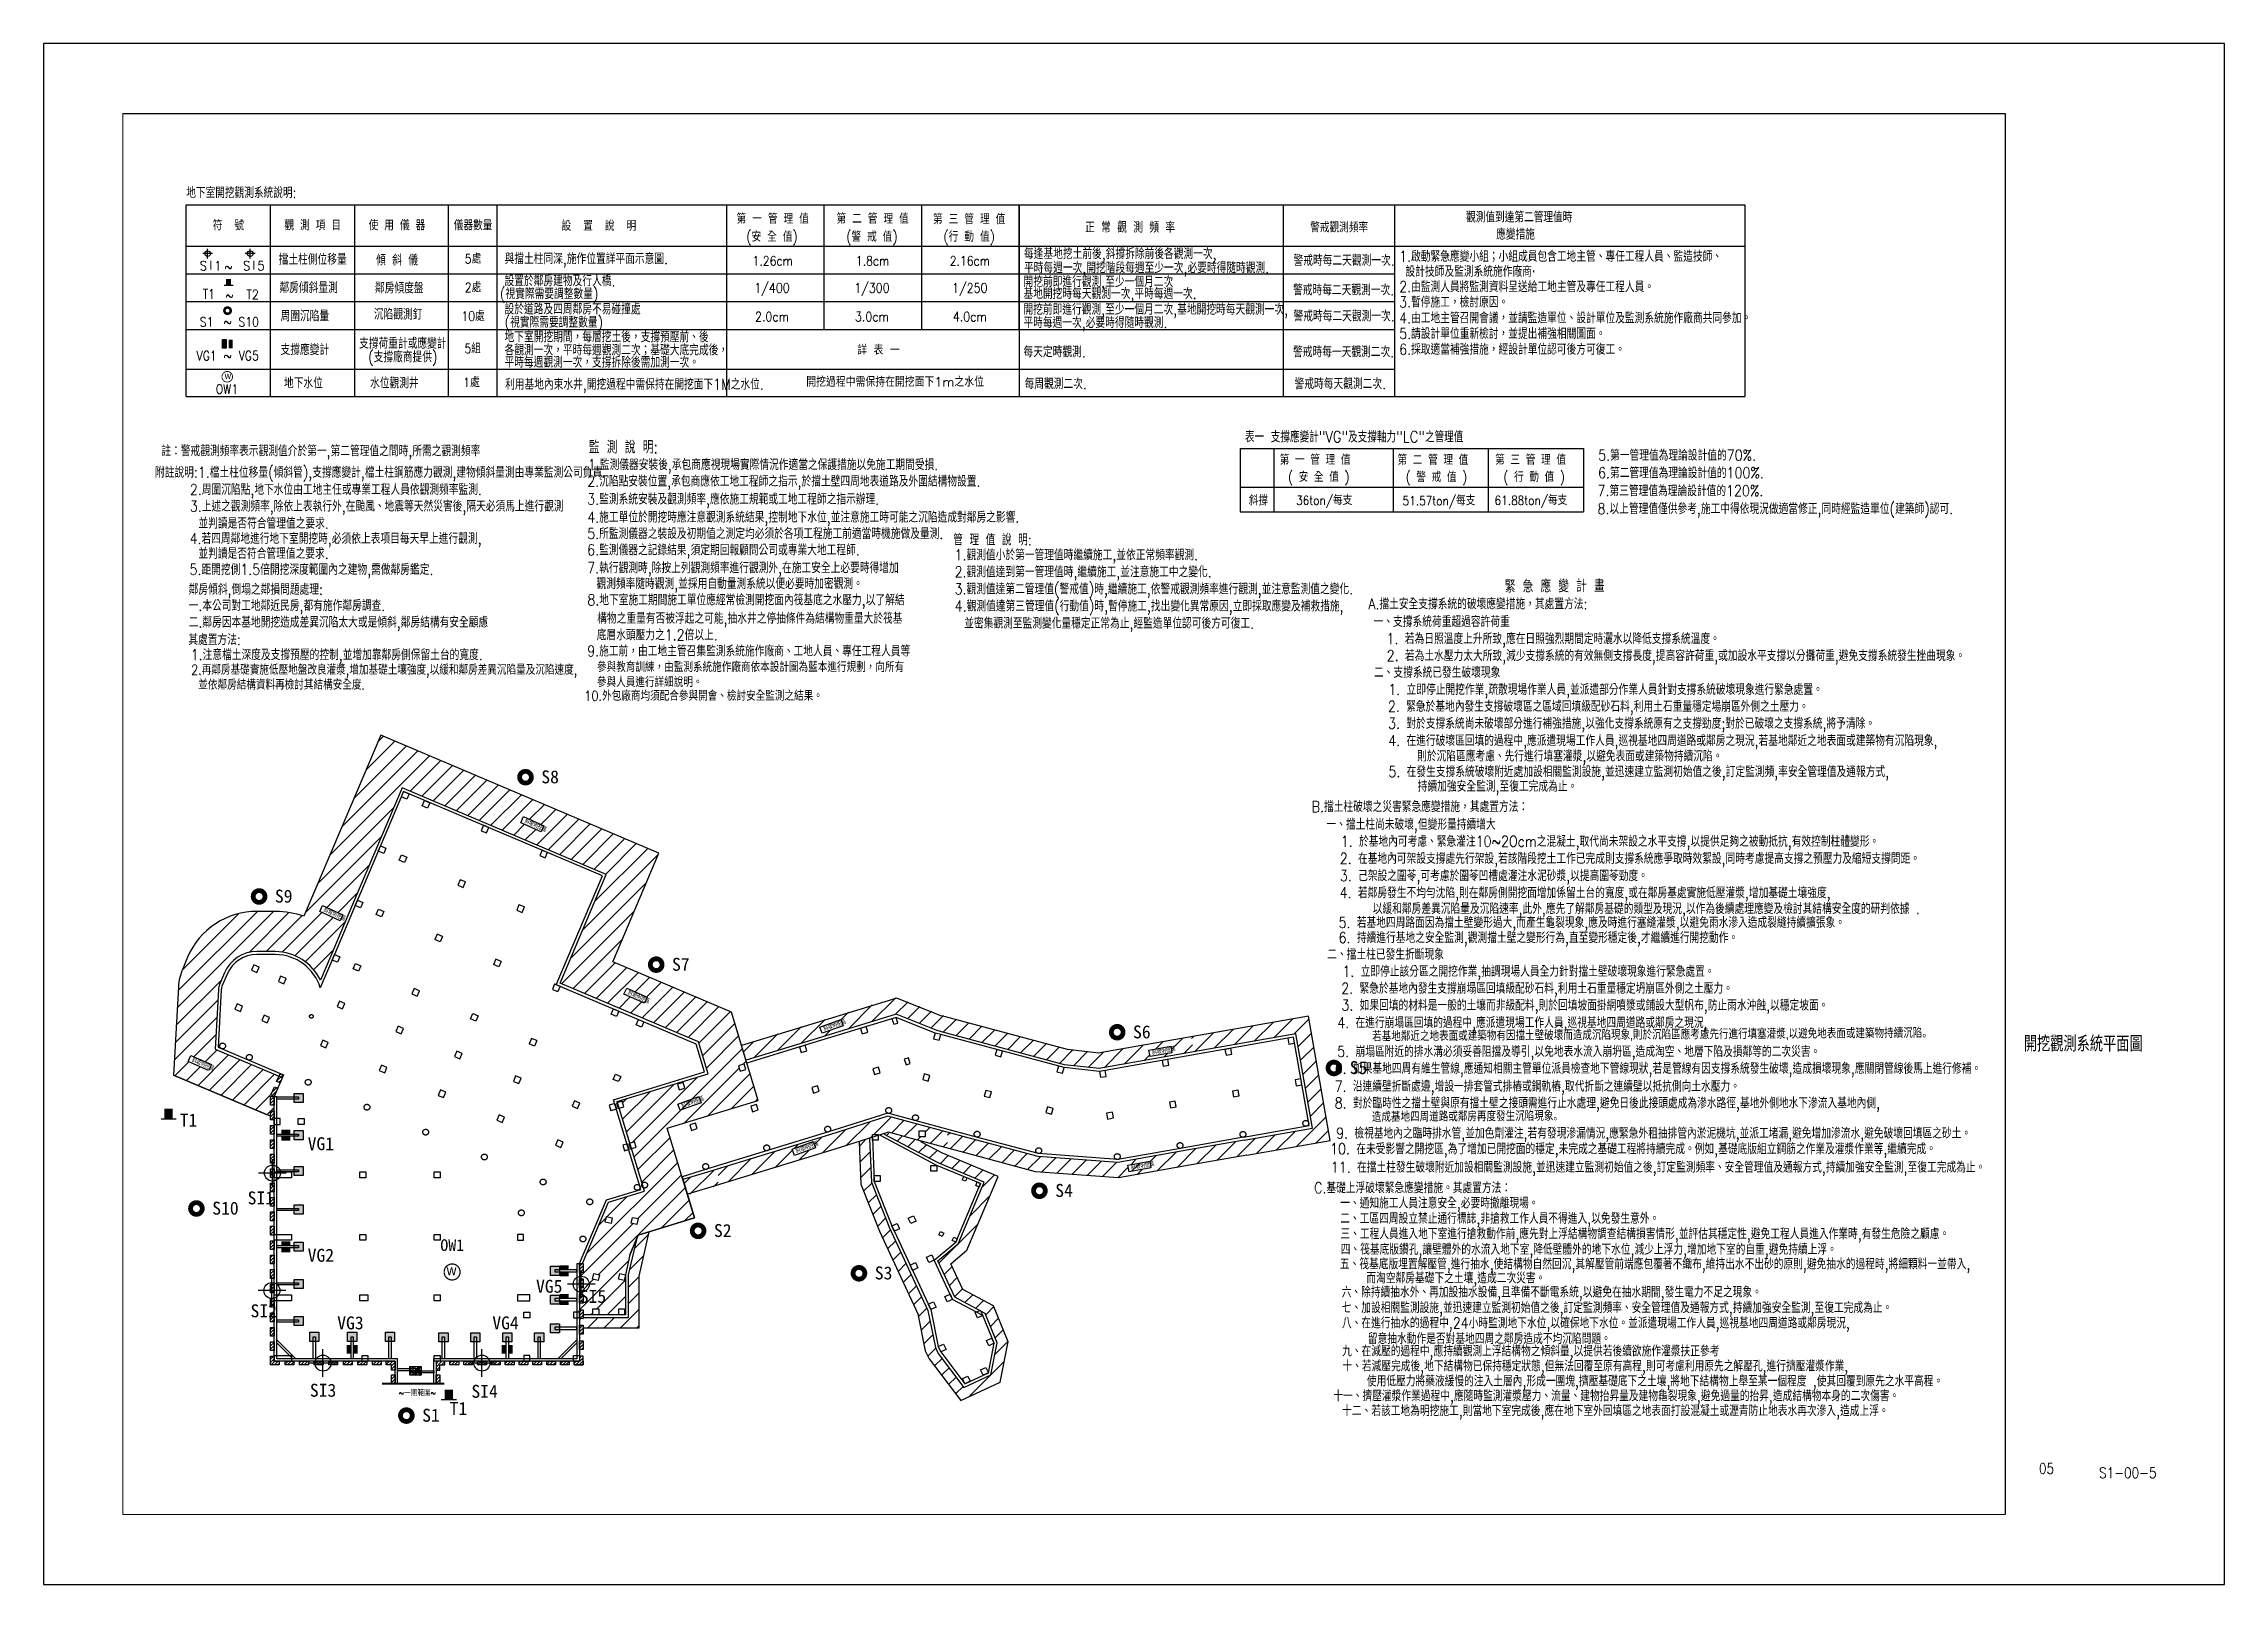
# Paper-space layout 'S1-00-5-開挖觀測系統平面圖' of a CAD drawing. Header units: centimetres. Extents: x 0 to 84.1, y 0 to 59.4.
# The model-space entities are those that its viewports show. They can reach past a viewport. Long polylines and large blocks are cut down to what shows.
import ezdxf
from ezdxf.enums import TextEntityAlignment as Align

# ---------------------------------------------------------------- set-up
doc = ezdxf.new("R2010")
doc.units = ezdxf.units.CM
doc.linetypes.add('DASHED', pattern=[0.75, 0.5, -0.25])
doc.linetypes.add('HIDDEN', pattern=[0.375, 0.25, -0.125])
doc.layers.get('0').update_dxf_attribs({"color": 8})
for name, color, linetype in [('0S-COL-H', 8, 'HIDDEN'), ('0S-COLUMN', 1, 'Continuous'), ('0S-圍苓', 3, 'Continuous'), ('0S-擋土柱', 4, 'Continuous'), ('0S-水平支撐', 1, 'Continuous'), ('0S-觀測符號', 3, 'Continuous'), ('0S-開挖', 3, 'Continuous'), ('1S-TEXT', 7, 'Continuous'), ('BEAM', 7, 'Continuous'), ('c4', 4, 'Continuous'), ('DTEXT', 3, 'Continuous'), ('HHH', 7, 'Continuous'), ('TEXT', 7, 'Continuous'), ('分期線', 1, 'HIDDEN')]:
    doc.layers.add(name, color=color, linetype=linetype)
for name, color, linetype, plot in [('0S-frame', 8, 'Continuous', False), ('0S-繪圖區', 171, 'Continuous', False), ('MV', 8, 'Continuous', False)]:
    doc.layers.add(name, color=color, linetype=linetype, plot=plot)
doc.styles.add('ae', font='romans.shx', dxfattribs={"bigfont": 'chineset.shx'})
doc.styles.add('CHINA', font='romans.shx', dxfattribs={"width": 0.85, "bigfont": 'chineset.shx'})
doc.styles.add('china2', font='c2.shx', dxfattribs={"width": 0.75, "bigfont": 'china.shx'})
doc.styles.add('TEXT', font='kaiu.ttf', dxfattribs={"width": 0.7})
doc.styles.add('型式1', font='', dxfattribs={"width": 0.7})
doc.styles.get('型式1').set_extended_font_data('PMingLiU')

psp = doc.layouts.new('S1-00-5-開挖觀測系統平面圖')

# ---------------------------------------------------------------- texts
at = {"layer": 'TEXT', "style": 'ae', "width": 0.85}
for s, height, p in [('開挖觀測系統平面圖', 0.6, (76.362, 20.542)), ('05', 0.4, (76.949, 4.267)), ('S1-00-5', 0.4, (79.268, 4.1))]:
    psp.add_text(s, height=height, dxfattribs=at).set_placement(p)

msp = doc.modelspace()

# ---------------------------------------------------------------- texts
at = {"layer": 'BEAM', "color": 1, "style": '型式1'}
for height, p in [(26.1422, (93194.4838, 32837.0957)), (39.5682, (94050.6951, 29381.2477))]:
    msp.add_text('w', height=height, dxfattribs=at).set_placement(p)
at = {"layer": 'HHH', "style": 'TEXT'}
for s, height, p in [('S8', 49.90758, (94415.5062, 31277.9215)), ('S9', 49.90758, (93388.1349, 30818.1114)), ('S7', 49.90758, (94919.5953, 30555.2131)), ('S6', 49.90758, (96697.458, 30294.6993)), ('S5', 49.90758, (97533.0896, 30156.933)), ('VG1', 49.90758, (93514.4807, 29863.5604)), ('SI1', 49.90758, (93282.8619, 29654.6361)), ('S4', 49.90758, (96397.475, 29683.4896)), ('S10', 49.90758, (93146.4856, 29615.164)), ('OW1', 45, (94026.1242, 29475.1773)), ('S2', 49.90758, (95081.1929, 29528.9445)), ('VG2', 49.90758, (93514.4807, 29433.5491)), ('VG5', 49.90758, (94395.1816, 29314.0457)), ('S3', 49.90758, (95701.4755, 29365.3414)), ('SI2', 49.90758, (93294.0846, 29219.3745)), ('SI5', 49.90758, (94563.9093, 29275.0229)), ('VG3', 49.90758, (93628.4897, 29172.8408)), ('VG4', 49.90758, (94226.677, 29172.8408)), ('SI3', 49.90758, (93522.9859, 28913.054)), ('SI4', 49.90758, (94145.9094, 28909.0032)), ('S1', 49.90758, (93956.1812, 28816.712))]:
    msp.add_text(s, height=height, dxfattribs=at).set_placement(p)
for p in [(93054.8373, 29979.735), (94095.7318, 28867.9255)]:
    msp.add_text('T1', height=49.90758, dxfattribs=at).set_placement(p, align=Align.MIDDLE)
at = {"layer": 'TEXT', "color": 7, "linetype": 'Continuous', "style": 'CHINA', "width": 0.85}
for s, height, p in [('地下室開挖觀測系統說明:', 41.746154, (93046.374, 33555.2962)), ('與擋土柱同深,施作位置詳平面示意圖.', 42, (94273.7643, 33300.5352)), ('每逢基地挖土前後,斜撐拆除前後各觀測一次,', 42, (96277.0197, 33320.0947)), ('警戒時每二天觀測一次.', 42, (97316.4776, 33293.9967)), ('設置於鄰房建物及行人橋.', 42, (94273.7643, 33215.5434)), ('開挖前即進行觀測,至少一個月二次', 42, (96275.122, 33212.0545)), ('平時每週一次,開挖階段每週至少一次,必要時得隨時觀測.', 42, (96277.0197, 33265.9245)), ('(視實際需要調整數量)', 42, (94255.8079, 33165.6942)), ('基地開挖時每天觀測一次,平時每週一次.', 42, (96275.122, 33166.1427)), ('警戒時每二天觀測一次.', 42, (97314.5798, 33180.2794)), ('設於道路及四周鄰房不易碰撞處', 42, (94273.7643, 33106.4305)), ('(視實際需要調整數量)', 42, (94273.7643, 33055.7336)), ('平時每週一次,必要時得隨時觀測.', 42, (96274.8392, 33054.4874)), ('開挖前即進行觀測,至少一個月二次,基地開挖時每天觀測一次,', 42, (96274.8392, 33105.3227)), ('警戒時每二天觀測一次.', 42, (97316.4776, 33079.6839)), ('各觀測一次，平時每週觀測二次；基礎大底完成後，', 42, (94273.7643, 32948.5995)), ('地下室開挖期間，每層挖土後，支撐預壓前、後', 42, (94273.7643, 32999.2964)), ('每天定時觀測.', 42, (96275.0007, 32941.7678)), ('警戒時每一天觀測二次.', 42, (97314.4586, 32941.7678)), ('平時每週觀測一次，支撐拆除後需加測一次。', 42, (94273.7643, 32901.8143)), ('利用基地內束水井,開挖過程中需保持在開挖面下1M之水位.', 42, (94275.9456, 32816.5958)), ('每周觀測二次.', 42, (96279.2517, 32818.5433)), ('警戒時每天觀測二次.', 42, (97320.542, 32818.5433))]:
    msp.add_text(s, height=height, dxfattribs=at).set_placement(p, align=Align.MIDDLE_LEFT)
for s, height, p in [('第 一 管 理 值', 39.79269, (95307.8601, 33455.0469)), ('第 二 管 理 值', 39.79269, (95693.1589, 33455.0469)), ('第 三 管 理 值', 39.79269, (96065.4692, 33453.5309)), ('符  號', 39.79269, (93208.8609, 33429.8809)), ('觀 測 項 目', 39.79269, (93533.8345, 33429.8809)), ('使 用 儀 器', 39.79269, (93858.8082, 33429.8809)), ('儀器數量', 39.79269, (94152.291, 33429.8809)), ('(安 全 值)', 39.79269, (95305.2376, 33385.9861)), ('(警 戒 值)', 39.79269, (95690.5364, 33385.9861)), ('(行 動 值)', 39.79269, (96065.4692, 33385.9861)), ('正 常 觀 測 頻 率', 42, (96685.8816, 33421.7152)), ('警戒觀測頻率', 39.79269, (97492.3301, 33421.7152)), ('擋土柱側位移量', 42, (93533.8345, 33298.1314)), ('傾 斜 儀', 42, (93859.2278, 33295.3058)), ('5處', 36.17518, (94152.291, 33300.5352)), ('鄰房傾斜量測', 42, (93518.2236, 33189.0742)), ('鄰房傾度盤', 42, (93867.7136, 33187.7981)), ('2處', 36.17518, (94152.291, 33189.6751)), ('周圍沉陷量', 42, (93503.5883, 33079.9901)), ('沉陷觀測釘', 42, (93863.3058, 33086.3365)), ('10處', 36.17518, (94152.291, 33079.1088)), ('2.0cm', 36.73172, (95305.2376, 33077.0637)), ('3.0cm', 36.73172, (95690.5364, 33077.0637)), ('4.0cm', 36.73172, (96068.0917, 33077.0637)), ('支撐應變計', 42, (93503.5883, 32950.0029)), ('支撐荷重計或應變計', 42, (93881.4998, 32974.532)), ('5組', 36.17518, (94150.6337, 32954.1801)), ('(支撐廠商提供)', 42, (93881.4998, 32921.9759)), ('地下水位', 42, (93498.069, 32821.2383)), ('水位觀測井', 42, (93848.7523, 32821.4447)), ('1處', 35.77782, (94146.5236, 32823.8752))]:
    msp.add_text(s, height=height, dxfattribs=at).set_placement(p, align=Align.MIDDLE_CENTER)
for s, height, p in [('觀測值到達第二管理值時', 41.746154, (97981.7799, 33440.1245)), ('應變措施', 41.74615, (98098.2371, 33374.099)), ('1.啟動緊急應變小組；小組成員包含工地主管、專任工程人員、監造技師、', 42, (97723.7612, 33288.56)), (' 設計技師及監測系統施作廠商‧', 42, (97723.7612, 33230.5664)), ('2.由監測人員將監測資料呈送給工地主管及專任工程人員。', 42, (97723.7612, 33171.4697)), ('3.暫停施工，檢討原因。', 42, (97723.7612, 33112.3638)), ('4.由工地主管召開會議，並請監造單位、設計單位及監測系統施作廠商共同參加。', 42, (97723.7612, 33051.346)), ('5.請設計單位重新檢討，並提出補強相關圖面。', 42, (97723.7612, 32991.0705)), ('6.採取適當補強措施，經設計單位認可後方可復工。', 42, (97723.7612, 32930.2817)), ('表一 支撐應變計"VG"及支撐軸力"LC"之管理值', 43.615385, (97128.8742, 32592.1914)), ('註：警戒觀測頻率表示觀測值介於第一,第二管理值之間時,所需之觀測頻率', 42, (92950.2563, 32538.8687)), ('監 測 說 明:', 48.46154, (94598.5656, 32549.9098)), ('第 一 管 理 值', 37.81432, (97263.2564, 32506.2754)), ('第 二 管 理 值', 37.81432, (97717.2501, 32505.8596)), ('第 三 管 理 值', 37.81432, (98093.9488, 32506.2754)), ('5.第一管理值為理論設計值的70%%%.', 42, (98491.2372, 32522.0427)), ('附註說明:1.檔土柱位移量(傾斜管),支撐應變計,檔土柱鋼筋應力觀測,建物傾斜量測由專業監測公司負責.', 42, (92925.759, 32456.0724)), ('2.沉陷點安裝位置,承包商應依工地工程師之指示,於擋土壁四周地表道路及外圍結構物設置.', 42, (94592.7518, 32421.9803)), ('1.監測儀器安裝後,承包商應視現場實際情況作適當之保護措施以免施工期間受損.', 42, (94595.2811, 32485.7662)), ('( 安 全 值 )', 37.81432, (97294.764, 32440.3641)), ('( 警 戒 值 )', 37.81432, (97748.7577, 32439.9482)), ('( 行 動 值 )', 37.81432, (98125.4565, 32440.3641)), ('6.第二管理值為理論設計值的100%%%.', 42, (98490.7159, 32454.2063)), ('2.周圍沉陷點,地下水位由工地主任或專業工程人員依觀測頻率監測.', 42, (93060.2685, 32389.8761)), ('3.監測系統安裝及觀測頻率,應依施工規範或工地工程師之指示辦理.', 42, (94592.6606, 32352.7988)), ('斜撐', 37.81432, (97143.6139, 32349.7049)), ('36ton/每支', 34.90553, (97326.3009, 32351.3596)), ('51.57ton/每支', 34.905529, (97737.171, 32349.7049)), ('61.88ton/每支', 34.905529, (98091.8069, 32351.3596)), ('7.第三管理值為理論設計值的120%%%.', 42, (98488.7067, 32385.0417)), ('3.上述之觀測頻率,除依上表執行外,在颱風、地震等天然災害後,隔天必須馬上進行觀測', 42, (93059.9998, 32325.6643)), ('並判讀是否符合管理值之要求.', 42, (93093.385, 32259.643)), ('4.施工單位於開挖時應注意觀測系統結果,控制地下水位,並注意施工時可能之沉陷造成對鄰房之影響.', 42, (94592.7187, 32283.2438)), ('8.以上管理值僅供參考,施工中得依現況做適當修正,同時經監造單位(建築師)認可.', 42, (98488.7067, 32315.8771)), ('4.若四周鄰地進行地下室開挖時,必須依上表項目每天早上進行觀測,', 42, (93059.1488, 32201.0037)), ('5.所監測儀器之裝設及初期值之測定均必須於各項工程施工前適當時機施做及量測.', 42, (94592.7815, 32220.0961)), ('管 理 值 說 明:', 43.61538, (96004.2371, 32195.301)), ('5.距開挖側1.5倍開挖深度範圍內之建物,需做鄰房鑑定.', 42, (93059.1488, 32081.5154)), ('並判讀是否符合管理值之要求.', 42, (93093.02, 32143.2916)), ('7.執行觀測時,除按上列觀測頻率進行觀測外,在施工安全上必要時得增加', 42, (94592.6569, 32088.0364)), ('6.監測儀器之記錄結果,須定期回報顧問公司或專業大地工程師.', 42, (94592.5523, 32156.8936)), ('1.觀測值小於第一管理值時繼續施工,並依正常頻率觀測.', 42, (96009.3532, 32137.8576)), ('鄰房傾斜,倒塌之鄰損問題處理:', 42, (93055.4839, 32004.7723)), ('觀測頻率隨時觀測,並採用自動量測系統以便必要時加密觀測。', 42, (94628.2445, 32027.0272)), ('2.觀測值達到第一管理值時,繼續施工,並注意施工中之變化.', 42, (96009.3532, 32072.4255)), ('3.觀測值達第二管理值(警戒值)時,繼續施工,依警戒觀測頻率進行觀測,並注意監測值之變化.', 42, (96009.3532, 32006.4516)), ('一.本公司對工地鄰近民房,都有施作鄰房調查.', 42, (93055.4697, 31942.5508)), ('8.地下室施工期間施工單位應經常檢測開挖面內筏基底之水壓力,以了解結', 42, (94593.2114, 31964.1115)), ('4.觀測值達第三管理值(行動值)時,暫停施工,找出變化異常原因,立即採取應變及補救措施,', 42, (96009.9142, 31940.4778)), ('二.鄰房因本基地開挖造成差異沉陷太大或是傾斜,鄰房結構有安全顧慮', 42, (93055.4839, 31878.4072)), ('底層水頭壓力之1.2倍以上.', 42, (94629.2056, 31829.1434)), ('構物之重量有否被浮起之可能,抽水井之停抽條件為結構物重量大於筏基', 42, (94630.9709, 31893.2526)), ('並密集觀測至監測變化量穩定正常為止,經監造單位認可後方可復工.', 42, (96046.5903, 31874.5039)), ('其處置方法:', 42, (93054.2568, 31810.9538)), ('1.注意檔土深度及支撐預壓的控制,並增加靠鄰房側保留土台的寬度.', 42, (93063.5564, 31752.7289)), ('9.施工前，由工地主管召集監測系統施作廠商、工地人員、專任工程人員等', 42, (94592.6625, 31767.0719)), ('2.再鄰房基礎實施低壓地盤改良灌漿,增加基礎土壤強度,以緩和鄰房差異沉陷量及沉陷速度,', 37.87, (93064.725, 31696.7854)), ('參與教育訓練，由監測系統施作廠商依本設計圖為藍本進行規劃，向所有', 37.87, (94630.1217, 31707.3455)), ('並依鄰房結構資料再檢討其結構安全度.', 37.87, (93092.7353, 31639.1887)), ('10.外包廠商均須配合參與開會、檢討安全監測之結果。', 37.87, (94580.9415, 31596.3713)), ('參與人員進行詳細說明。', 37.87, (94630.1217, 31649.1703))]:
    msp.add_text(s, height=height, dxfattribs=at).set_placement(p)
for s, height, p in [('設  置  說  明', 39.79269, (94637.5373, 33429.8809)), ('1.26cm', 36.17518, (95307.8601, 33292.3695)), ('1.8cm', 36.17518, (95693.1589, 33292.3695)), ('2.16cm', 36.17518, (96068.0917, 33292.3695)), ('~', 36.1752, (93208.8609, 33269.6958)), ('T1', 36.17518, (93133.2545, 33164.4902)), ('~', 36.1752, (93212.919, 33158.1269)), ('T2', 36.17518, (93302.1632, 33162.538)), ('1/400', 36.73172, (95305.2376, 33185.2354)), ('1/300', 36.73172, (95690.5364, 33185.2354)), ('1/250', 36.73172, (96068.0917, 33185.2354)), ('S1', 36.17518, (93124.8118, 33056.59)), ('~', 36.1752, (93206.0552, 33056.59)), ('S10', 36.17518, (93287.2986, 33056.59)), ('VG1', 36.17518, (93124.8118, 32926.6028)), ('~', 36.1752, (93206.0552, 32926.6028)), ('VG5', 36.17518, (93287.2986, 32926.6028)), ('OW1', 35.77782, (93203.0463, 32798.026))]:
    msp.add_text(s, height=height, dxfattribs=at).set_placement(p, align=Align.MIDDLE)
at = {"layer": 'TEXT', "color": 7, "linetype": 'Continuous', "char_height": 36.175177, "attachment_point": 1, "style": 'CHINA'}
for s, insert, width in [('{\\W0.9;\\T0.75;SⅠ1}', (93098.5484, 33291.4413), 157.528853), ('{\\W0.9;\\T0.75;SⅠ5}', (93264.8443, 33291.4413), 162.302434), ('{\\W1;詳 表 一}', (95633.9282, 32966.4151), 334.795527), ('{\\W1;開挖過程中需保持在開挖面下1m之水位}', (95437.2599, 32843.3458), 679.994987)]:
    msp.add_mtext(s, dxfattribs=dict(at, insert=insert, width=width))

# ---------------------------------------------------------------- blocks, each defined once
blk = doc.blocks.new('zw$2131')
at = {"ltscale": 100}
blk.add_lwpolyline([(0, 54), (72.6, 54), (72.6, 0), (0, 0)], close=True, dxfattribs=at)
blk = doc.blocks.new('A$C6CDB1896')
at = {"color": 0}
blk.add_line((0, 0), (52.5, 0), dxfattribs=at)
blk.add_solid([(11.8, 0), (11.8, 35), (40.8, 0), (40.8, 35)], dxfattribs=at)
blk = doc.blocks.new('A$C1CCB4106')
at = {"layer": '0S-觀測符號', "color": 1, "linetype": 'Continuous'}
for p, q in [((50.3, 0), (50.3, 100.6)), ((100.6, 50.3), (0, 50.3))]:
    blk.add_line(p, q, dxfattribs=at)
blk.add_circle((50.3, 50.3), 29.1, dxfattribs=at)
blk = doc.blocks.new('RECOL')
at = {"layer": '0S-擋土柱'}
blk.add_lwpolyline([(151022, 44980), (151072, 44980), (151072, 44860), (151022, 44860)], close=True, dxfattribs=at)
blk = doc.blocks.new('REC')
at = {"layer": '0S-擋土柱'}
blk.add_blockref('RECOL', (-151047, -44920), dxfattribs=at)
blk = doc.blocks.new('0S-柱位-開挖')
for p, q in [((2235, 5855), (2203, 5782)), ((2277, 5751), (2203, 5782)), ((2308, 5824), (2235, 5855)), ((2308, 5824), (2277, 5751)), ((3040, 5514), (3009, 5440)), ((3082, 5409), (3009, 5440)), ((3114, 5482), (3040, 5514)), ((3114, 5482), (3082, 5409)), ((3845, 5172), (3814, 5098)), ((3814, 5098), (3888, 5067)), ((3845, 5172), (3919, 5140)), ((3919, 5140), (3888, 5067)), ((3529, 4426), (3498, 4352)), ((3571, 4321), (3498, 4352)), ((3603, 4395), (3529, 4426)), ((3603, 4395), (3571, 4321)), ((3310, 3911), (3279, 3837)), ((3384, 3879), (3310, 3911)), ((3279, 3837), (3353, 3806)), ((3353, 3806), (3384, 3879)), ((3384, 3879), (3384, 3879)), ((4669, 3534), (4592, 3510)), ((4592, 3510), (4616, 3434)), ((4692, 3457), (4616, 3434)), ((4669, 3534), (4692, 3457)), ((4939, 3010), (4862, 2986)), ((4962, 2933), (4939, 3010)), ((4939, 3010), (4939, 3010)), ((4781, 2961), (4804, 2885)), ((4838, 2979), (4862, 2902)), ((4862, 2986), (4886, 2910)), ((4886, 2910), (4962, 2933))]:
    blk.add_line(p, q)
for points in [[(1849, 7779), (1817, 7706), (1744, 7737), (1775, 7810), (1849, 7779)], [(2136, 7657), (2104, 7584), (2031, 7615), (2062, 7689), (2136, 7657)], [(1532, 7034), (1501, 6960), (1427, 6991), (1458, 7065), (1532, 7034)], [(1819, 6912), (1788, 6838), (1714, 6869), (1746, 6943), (1819, 6912)], [(1216, 6288), (1184, 6214), (1111, 6246), (1142, 6319), (1216, 6288)], [(1503, 6166), (1471, 6092), (1398, 6124), (1429, 6197), (1503, 6166)], [(899, 5542), (868, 5469), (794, 5500), (825, 5574), (899, 5542)], [(1186, 5420), (1155, 5347), (1081, 5378), (1113, 5452), (1186, 5420)], [(4620, 4756), (4651, 4830), (4725, 4799), (4693, 4725), (4620, 4756)], [(2724, 4768), (2797, 4737), (2766, 4663), (2692, 4694), (2724, 4768)], [(4996, 4683), (5070, 4652), (5038, 4578), (4965, 4610), (4996, 4683)], [(4680, 3938), (4753, 3906), (4722, 3833), (4648, 3864), (4680, 3938)], [(330, 3328), (410, 3328), (410, 3248), (330, 3248), (330, 3328)], [(4838, 2979), (4781, 2961)], [(4862, 2902), (4804, 2885)], [(1175, 2595), (1255, 2595), (1255, 2515), (1175, 2515), (1175, 2595)], [(2195, 2595), (2275, 2595), (2275, 2515), (2195, 2515), (2195, 2595)], [(1175, 1740), (1255, 1740), (1255, 1660), (1175, 1660), (1175, 1740)], [(2195, 1740), (2275, 1740), (2275, 1660), (2195, 1660), (2195, 1740)], [(3418, 1740), (3338, 1740), (3338, 1660), (3418, 1660), (3418, 1740)], [(1175, 910), (1285, 910), (1285, 830), (1175, 830), (1175, 910)], [(2195, 910), (2275, 910), (2275, 830), (2195, 830), (2195, 910)], [(3505, 910), (3338, 910), (3338, 830), (3505, 830), (3505, 910)], [(4185, 675), (4105, 675), (4105, 595), (4185, 595), (4185, 675)], [(1205, 80), (1285, 80), (1285, 0), (1205, 0), (1205, 80)], [(2195, 80), (2275, 80), (2275, 0), (2195, 0), (2195, 80)], [(3505, 80), (3425, 80), (3425, 0), (3505, 0), (3505, 80)]]:
    blk.add_lwpolyline(points)
for points in [[(2941, 7315), (2868, 7347), (2836, 7273), (2910, 7242), (2941, 7315)], [(3747, 6974), (3673, 7005), (3642, 6931), (3715, 6900), (3747, 6974)], [(2625, 6570), (2551, 6601), (2520, 6527), (2593, 6496), (2625, 6570)], [(3430, 6228), (3356, 6259), (3325, 6186), (3399, 6154), (3430, 6228)], [(-206, 5403), (-280, 5434), (-311, 5361), (-237, 5330), (-206, 5403)], [(162, 5247), (88, 5278), (57, 5205), (131, 5173), (162, 5247)], [(1992, 5079), (1918, 5110), (1887, 5036), (1960, 5005), (1992, 5079)], [(-433, 4869), (-506, 4901), (-538, 4827), (-464, 4796), (-433, 4869)], [(967, 4905), (894, 4936), (863, 4863), (936, 4831), (967, 4905)], [(-65, 4713), (-138, 4744), (-170, 4671), (-96, 4639), (-65, 4713)], [(1773, 4563), (1699, 4594), (1668, 4521), (1742, 4489), (1773, 4563)], [(8116, 4588), (8040, 4564), (8063, 4488), (8140, 4511), (8116, 4588)], [(8527, 4713), (8470, 4696), (8494, 4619), (8551, 4637), (8527, 4713)], [(9140, 4479), (9062, 4499), (9042, 4422), (9119, 4401), (9140, 4479)], [(741, 4371), (667, 4402), (636, 4329), (710, 4297), (741, 4371)], [(2578, 4221), (2505, 4252), (2473, 4179), (2547, 4148), (2578, 4221)], [(7280, 4332), (7203, 4308), (7226, 4232), (7303, 4255), (7280, 4332)], [(9985, 4252), (9908, 4273), (9887, 4196), (9964, 4175), (9985, 4252)], [(13116, 4289), (13037, 4275), (13051, 4196), (13130, 4210), (13116, 4289)], [(13978, 4441), (13899, 4427), (13913, 4348), (13991, 4362), (13978, 4441)], [(1546, 4029), (1473, 4060), (1441, 3987), (1515, 3956), (1546, 4029)], [(6443, 4076), (6366, 4052), (6390, 3976), (6466, 3999), (6443, 4076)], [(8286, 4033), (8209, 4009), (8233, 3933), (8309, 3956), (8286, 4033)], [(8697, 4159), (8640, 4141), (8663, 4065), (8720, 4082), (8697, 4159)], [(8990, 3918), (8912, 3939), (8892, 3862), (8969, 3841), (8990, 3918)], [(10830, 4026), (10753, 4046), (10732, 3969), (10809, 3948), (10830, 4026)], [(11392, 3985), (11314, 3971), (11328, 3893), (11406, 3906), (11392, 3985)], [(12254, 4137), (12175, 4123), (12189, 4044), (12268, 4058), (12254, 4137)], [(2352, 3687), (2278, 3719), (2247, 3645), (2320, 3614), (2352, 3687)], [(5606, 3820), (5529, 3797), (5553, 3720), (5629, 3744), (5606, 3820)], [(7449, 3777), (7373, 3754), (7396, 3677), (7472, 3701), (7449, 3777)], [(9835, 3692), (9757, 3713), (9737, 3635), (9814, 3615), (9835, 3692)], [(13217, 3718), (13138, 3704), (13152, 3625), (13230, 3639), (13217, 3718)], [(14078, 3870), (13999, 3856), (14013, 3777), (14092, 3791), (14078, 3870)], [(0, 3248), (80, 3248), (80, 3328), (0, 3328)], [(3157, 3345), (3084, 3377), (3052, 3303), (3126, 3272), (3157, 3345)], [(4189, 3537), (4116, 3569), (4084, 3495), (4158, 3464), (4189, 3537)], [(4769, 3564), (4693, 3541), (4716, 3464), (4793, 3488), (4769, 3564)], [(6612, 3521), (6536, 3498), (6559, 3421), (6636, 3445), (6612, 3521)], [(10680, 3465), (10603, 3486), (10582, 3409), (10659, 3388), (10680, 3465)], [(11493, 3414), (11414, 3400), (11428, 3321), (11507, 3335), (11493, 3414)], [(12355, 3566), (12276, 3552), (12290, 3473), (12369, 3487), (12355, 3566)], [(3963, 3004), (3889, 3035), (3858, 2961), (3931, 2930), (3963, 3004)], [(5776, 3265), (5699, 3242), (5722, 3165), (5799, 3189), (5776, 3265)], [(8202, 3111), (8282, 3111), (8282, 3031), (8202, 3031)], [(8845, 3159), (8925, 3159), (8925, 3079), (8845, 3079)], [(4804, 2885), (4862, 2902), (4838, 2979), (4781, 2961)], [(0, 2595), (235, 2595), (235, 2515), (0, 2515)], [(8228, 2545), (8308, 2545), (8308, 2465), (8228, 2465)], [(9005, 2684), (9085, 2684), (9085, 2604), (9005, 2604)], [(9454, 2533), (9500, 2513), (9480, 2467), (9434, 2487)], [(9638, 2454), (9684, 2435), (9665, 2389), (9619, 2408)], [(4636, 1967), (4618, 1889), (4540, 1907), (4558, 1985)], [(4991, 1955), (4973, 1877), (4895, 1895), (4913, 1972)], [(8540, 1889), (8574, 1817), (8501, 1783), (8468, 1855)], [(8767, 1995), (8801, 1922), (8728, 1888), (8694, 1961)], [(0, 1740), (235, 1740), (235, 1660), (0, 1660)], [(9134, 1778), (9180, 1758), (9160, 1712), (9114, 1732)], [(9318, 1700), (9364, 1680), (9344, 1634), (9298, 1654)], [(4460, 1187), (4442, 1109), (4364, 1127), (4382, 1205)], [(4815, 1187), (4797, 1109), (4719, 1127), (4737, 1205)], [(8791, 1352), (8824, 1280), (8752, 1246), (8718, 1318)], [(9017, 1459), (9051, 1387), (8978, 1353), (8945, 1425)], [(0, 910), (235, 910), (235, 830), (0, 830)], [(9267, 921), (9301, 849), (9229, 815), (9195, 887)], [(3425, 675), (3505, 675), (3505, 595), (3425, 595)], [(4369, 717), (4449, 717), (4449, 637), (4369, 637)], [(4724, 717), (4804, 717), (4804, 637), (4724, 637)], [(9041, 816), (9075, 743), (9002, 709), (8968, 782)], [(9682, 701), (9716, 629), (9644, 595), (9610, 667)], [(9837, 319), (9871, 247), (9799, 213), (9765, 286)], [(0, 80), (235, 80), (235, 0), (0, 0)], [(4105, 80), (4185, 80), (4185, 0), (4105, 0)], [(9178, 235), (9212, 163), (9139, 129), (9105, 202)], [(9509, -202), (9543, -274), (9470, -308), (9437, -236)], [(9758, -86), (9792, -158), (9720, -192), (9686, -119)]]:
    blk.add_lwpolyline(points, close=True)
at = {"linetype": 'DASHED', "ltscale": 30}
blk.add_circle((510, 4728), 25, dxfattribs=at)
for centre in [(-708, 4323), (-340, 4167), (466, 3825), (1271, 3483), (8426, 3438), (8793, 3339), (14145, 3262), (2077, 3141), (7589, 3182), (9638, 3113), (12421, 2958), (13283, 3110), (2882, 2800), (5916, 2670), (6752, 2926), (10483, 2887), (11560, 2806), (3687, 2458), (4978, 2384), (4978, 2384), (5079, 2415), (4327, 2186), (3389, 2035), (4233, 1677)]:
    blk.add_circle(centre, 40)
blk = doc.blocks.new('zw$2584')
at = {"layer": '0S-COLUMN', "true_color": 0x636466}
h = blk.add_hatch(dxfattribs=at)
h.set_pattern_fill('AR-CONC', color=251, scale=0.3)
h.set_pattern_definition([(50, (-61053.46, 10985.826), (54.6554, -4.781726), [5.715, -62.865]), (355, (-61053.46, 10985.826), (-10.573026, 57.317054), [4.572, -50.292175]), (100.451445, (-61048.905, 10985.43), (44.082374, 52.535326), [4.857003, -53.427073]), (46.1842, (-61053.46, 11001.066), (81.32371, -12.6127), [8.5725, -94.2975]), (96.63556, (-61046.68, 11000.015), (71.22124, 74.22784), [7.28551, -80.14068]), (351.18415, (-61053.46, 11001.07), (71.22124, 74.22784), [6.85799, -75.43792]), (21, (-61045.84, 10997.256), (45.484317, -30.67956), [5.715, -62.865]), (326, (-61045.84, 10997.256), (18.54061, 55.25639), [4.572, -50.292]), (71.451445, (-61042.05, 10994.7), (64.024926, 24.57683), [4.857003, -53.42698]), (37.5, (-61053.46, 10985.826), (0.926581, 25.3665117), [0, -49.6824, 0, -51.054, 0, -50.4825]), (7.5, (-61053.46, 10985.826), (20.045899, 30.054172), [0, -29.1084, 0, -48.5394, 0, -19.2405]), (327.5, (-61070.452, 10985.826), (40.6771786, -1.718623), [0, -19.05, 0, -59.436, 0, -78.867]), (317.5, (-61078.072, 10985.826), (44.438754, 7.627947), [0, -24.765, 0, -39.4716, 0, -56.007])])
h.paths.add_polyline_path([(2258, 392), (2383, 392), (2383, 267), (2258, 267)])
h.paths.add_polyline_path([(3571, 392), (3696, 392), (3696, 267), (3571, 267)])
h.paths.add_polyline_path([(1006, 398), (1131, 398), (1131, 273), (1006, 273)])
h.paths.add_polyline_path([(273, 614), (398, 614), (398, 489), (273, 489)])
h.paths.add_polyline_path([(3133, 392), (3258, 392), (3258, 267), (3133, 267)])
h.paths.add_polyline_path([(2695, 392), (2820, 392), (2820, 267), (2695, 267)])
h.paths.add_polyline_path([(273, 2672), (398, 2672), (398, 2547), (273, 2547)])
h.paths.add_polyline_path([(273, 1633), (398, 1633), (398, 1508), (273, 1508)])
h.paths.add_polyline_path([(273, 2143), (398, 2143), (398, 2018), (273, 2018)])
h.paths.add_polyline_path([(273, 1123), (398, 1123), (398, 998), (273, 998)])
h.paths.add_polyline_path([(273, 3672), (398, 3672), (398, 3547), (273, 3547)])
h.paths.add_polyline_path([(273, 3162), (398, 3162), (398, 3037), (273, 3037)])
h.paths.add_polyline_path([(1524, 398), (1649, 398), (1649, 273), (1524, 273)])
h.paths.add_polyline_path([(489, 398), (614, 398), (614, 273), (489, 273)])
h.paths.add_polyline_path([(3788, 1302), (3913, 1302), (3913, 1177), (3788, 1177)])
h.paths.add_polyline_path([(3788, 908), (3913, 908), (3913, 783), (3788, 783)])
h.paths.add_polyline_path([(3788, 514), (3913, 514), (3913, 389), (3788, 389)])
h = blk.add_hatch(dxfattribs=at)
h.set_pattern_fill('AR-CONC', color=251, scale=0.3)
h.set_pattern_definition([(50, (-135221.757, -13349.15), (54.6554, -4.781726), [5.715, -62.865]), (355, (-135221.757, -13349.15), (-10.573026, 57.317054), [4.572, -50.292175]), (100.451445, (-135217.2, -13349.55), (44.082374, 52.535326), [4.857003, -53.427073]), (46.1842, (-135221.76, -13333.91), (81.323712, -12.6127), [8.5725, -94.2975]), (96.63556, (-135214.98, -13334.96), (71.22124, 74.227837), [7.285507, -80.14068]), (351.18415, (-135221.76, -13333.91), (71.22124, 74.227837), [6.85799, -75.43792]), (21, (-135214.137, -13337.72), (45.484317, -30.67956), [5.715, -62.865]), (326, (-135214.137, -13337.72), (18.540609, 55.25639), [4.572, -50.292]), (71.451445, (-135210.347, -13340.28), (64.024926, 24.57683), [4.857003, -53.426981]), (37.5, (-135221.757, -13349.152), (0.926581, 25.3665117), [0, -49.6824, 0, -51.054, 0, -50.4825]), (7.5, (-135221.757, -13349.152), (20.045899, 30.0541724), [0, -29.1084, 0, -48.5394, 0, -19.2405]), (327.5, (-135238.75, -13349.152), (40.6771786, -1.7186232), [0, -19.05, 0, -59.436, 0, -78.867]), (317.5, (-135246.37, -13349.152), (44.438754, 7.627947), [0, -24.765, 0, -39.4716, 0, -56.007])])
h.paths.add_polyline_path([(1860, -70), (2017, -70), (2017, -190), (1860, -190)])
at = {"layer": '0S-擋土柱', "ltscale": 100}
h = blk.add_hatch(dxfattribs=at)
h.set_pattern_fill('ANSI31', color=256, scale=10)
h.set_pattern_definition([(45, (-49.998, -306.44), (-22.45064, 22.45064), [])])
h.paths.add_polyline_path([(-50, 2640), (0, 2640), (0, 2520), (-50, 2520)])
h.paths.add_polyline_path([(-50, 3431), (0, 3431), (0, 3311), (-50, 3311)])
h.paths.add_polyline_path([(-50, 3036), (0, 3036), (0, 2916), (-50, 2916)])
h.paths.add_polyline_path([(4185, 1339), (4235, 1339), (4235, 1219), (4185, 1219)])
h.paths.add_polyline_path([(3856, 0), (3856, -50), (3736, -50), (3736, 0)])
h.paths.add_polyline_path([(2719, 0), (2719, -50), (2599, -50), (2599, 0)])
h.paths.add_polyline_path([(3288, 0), (3288, -50), (3168, -50), (3168, 0)])
h.paths.add_polyline_path([(4185, 493), (4235, 493), (4235, 373), (4185, 373)])
h.paths.add_polyline_path([(-50, 2443), (0, 2443), (0, 2323), (-50, 2323)])
h.paths.add_polyline_path([(-50, 465), (0, 465), (0, 345), (-50, 345)])
h.paths.add_polyline_path([(1268, 0), (1268, -50), (1148, -50), (1148, 0)])
h.paths.add_polyline_path([(80, 3945), (126, 3926), (79, 3815), (33, 3835)])
h.paths.add_polyline_path([(3098, 0), (3098, -50), (2978, -50), (2978, 0)])
h.paths.add_polyline_path([(4185, 282), (4235, 282), (4235, 162), (4185, 162)])
h.paths.add_polyline_path([(-50, 2245), (0, 2245), (0, 2125), (-50, 2125)])
h.paths.add_polyline_path([(3667, 0), (3667, -50), (3547, -50), (3547, 0)])
h.paths.add_polyline_path([(4046, 0), (4046, -50), (3926, -50), (3926, 0)])
h.paths.add_polyline_path([(-50, 1454), (0, 1454), (0, 1334), (-50, 1334)])
h.paths.add_polyline_path([(3477, 0), (3477, -50), (3357, -50), (3357, 0)])
h.paths.add_polyline_path([(4185, 705), (4235, 705), (4235, 585), (4185, 585)])
h.paths.add_polyline_path([(-50, 268), (0, 268), (0, 148), (-50, 148)])
h.paths.add_polyline_path([(-50, 1256), (0, 1256), (0, 1136), (-50, 1136)])
h.paths.add_polyline_path([(469, 0), (469, -50), (349, -50), (349, 0)])
h.paths.add_polyline_path([(4185, 1128), (4235, 1128), (4235, 1008), (4185, 1008)])
h.paths.add_polyline_path([(868, 0), (868, -50), (748, -50), (748, 0)])
h.paths.add_polyline_path([(1068, 0), (1068, -50), (948, -50), (948, 0)])
h.paths.add_polyline_path([(-50, 2047), (0, 2047), (0, 1927), (-50, 1927)])
h.paths.add_polyline_path([(1467, 0), (1467, -50), (1347, -50), (1347, 0)])
h.paths.add_polyline_path([(-50, 1652), (0, 1652), (0, 1532), (-50, 1532)])
h.paths.add_polyline_path([(270, 0), (270, -50), (150, -50), (150, 0)])
h.paths.add_polyline_path([(-50, 2838), (0, 2838), (0, 2718), (-50, 2718)])
h.paths.add_polyline_path([(1657, -306), (1607, -306), (1607, -186), (1657, -186)])
h.paths.add_polyline_path([(-50, 1850), (0, 1850), (0, 1730), (-50, 1730)])
h.paths.add_polyline_path([(4185, 916), (4235, 916), (4235, 796), (4185, 796)])
h.paths.add_polyline_path([(2530, 0), (2530, -50), (2410, -50), (2410, 0)])
h.paths.add_polyline_path([(-50, 1059), (0, 1059), (0, 939), (-50, 939)])
h.paths.add_polyline_path([(669, 0), (669, -50), (549, -50), (549, 0)])
h.paths.add_polyline_path([(-50, 3629), (0, 3629), (0, 3509), (-50, 3509)])
h.paths.add_polyline_path([(-50, 861), (0, 861), (0, 741), (-50, 741)])
h.paths.add_polyline_path([(-50, 663), (0, 663), (0, 543), (-50, 543)])
h.paths.add_polyline_path([(2909, 0), (2909, -50), (2789, -50), (2789, 0)])
h.paths.add_polyline_path([(-50, 3234), (0, 3234), (0, 3114), (-50, 3114)])
h.paths.add_polyline_path([(2270, -306), (2220, -306), (2220, -186), (2270, -186)])
h.paths.add_polyline_path([(-50, -50), (70, -50), (70, 0), (0, 0), (0, 70), (-50, 70)])
h.paths.add_polyline_path([(-45, 3651), (1, 3631), (48, 3742), (2, 3761)])
h.paths.add_polyline_path([(1537, -50), (1607, -50), (1607, -120), (1657, -120), (1657, 0), (1537, 0)])
h.paths.add_polyline_path([(2220, -120), (2270, -120), (2270, -50), (2340, -50), (2340, 0), (2220, 0)])
h.paths.add_polyline_path([(4115, -50), (4235, -50), (4235, 70), (4185, 70), (4185, 0), (4115, 0)])
at = {"layer": '0S-開挖', "ltscale": 100}
h = blk.add_hatch(dxfattribs=at)
h.set_pattern_fill('ANSI31', color=256, scale=50)
h.set_pattern_definition([(45, (-30704.26, 636.87), (-112.2532, 112.2532), [])])
h.paths.add_polyline_path([(-1380, 3924), (-1314, 5135, -0.081398), (-1255, 5380), (-1188, 5538, -0.303155), (-232, 6167), (20, 6165, -0.080104), (408, 6101), (568, 6476), (1462, 8584), (5275, 6966), (4642, 5474), (6269, 4784), (6638, 3576), (5389, 3194), (5765, 1965), (4991, 1729), (4877, 1461), (4815, 1187), (4737, 1205), (4719, 1127), (4797, 1109), (4815, 1187), (4815, 637), (4804, 637), (4804, 717), (4724, 717), (4724, 637), (4449, 637), (4449, 717), (4369, 717), (4369, 637), (4235, 637), (4235, 705), (4185, 705), (4185, 796), (4235, 796), (4235, 916), (4185, 916), (4185, 1008), (4235, 1008), (4235, 1128), (4185, 1128), (4185, 1219), (4235, 1219), (4235, 1339), (4228, 1339), (4585, 2180), (5078, 2331), (5064, 2377, 2.081563), (5046, 2437), (4900, 2914), (4962, 2933), (4939, 3010), (4877, 2991), (4730, 3469), (4793, 3488), (4769, 3564), (4707, 3545), (4703, 3560), (5951, 3941), (5818, 4378), (3921, 5183), (4554, 6674), (1754, 7863), (1074, 6261), (789, 5589), (634, 5224, 0.288341), (17, 5615), (-236, 5617, 0.303155), (-682, 5324), (-748, 5166, 0.081398), (-766, 5094), (-766, 5093), (-810, 4280), (64, 3909), (33, 3835), (79, 3815), (48, 3742), (2, 3761), (-45, 3651), (1, 3631), (0, 3629), (0, 3629), (-50, 3629), (-50, 3509), (0, 3509), (0, 3431), (-50, 3431), (-50, 3360), (-1380, 3924)])
h.paths.add_polyline_path([(-1179, 4110), (-899, 3985), (-862, 4068), (-1142, 4193)], flags=16)
h.paths.add_polyline_path([(4796, 5032), (5076, 4907), (5113, 4990), (4833, 5115)], flags=16)
h.paths.add_polyline_path([(3382, 7383), (3662, 7257), (3699, 7340), (3419, 7466)], flags=16)
h.paths.add_polyline_path([(626, 6165), (906, 6039), (943, 6122), (663, 6248)], flags=16)
h.paths.add_polyline_path([(5529, 3797), (5606, 3820), (5629, 3744), (5553, 3720)], flags=16)
h.paths.add_polyline_path([(6366, 4052), (6390, 3976), (6466, 3999), (6443, 4076)], flags=16)
h.paths.add_polyline_path([(4540, 1907), (4618, 1889), (4636, 1967), (4558, 1985)], flags=16)
h.paths.add_polyline_path([(4364, 1127), (4442, 1109), (4460, 1187), (4382, 1205)], flags=16)
h.paths.add_polyline_path([(4895, 1895), (4973, 1877), (4991, 1955), (4913, 1972)], flags=16)
h.paths.add_polyline_path([(5062, 4916), (4819, 5025), (4855, 5105), (5098, 4996)], flags=8)
h.paths.add_polyline_path([(892, 6049), (649, 6158), (685, 6238), (928, 6129)], flags=8)
h.paths.add_polyline_path([(3648, 7267), (3405, 7376), (3441, 7456), (3684, 7347)], flags=8)
h.paths.add_polyline_path([(-913, 3994), (-1156, 4103), (-1120, 4183), (-877, 4074)], flags=8)
h = blk.add_hatch(dxfattribs=at)
h.set_pattern_fill('ANSI31', color=256, scale=50)
h.set_pattern_definition([(45, (-98998.7, -21468.23), (-112.2532, 112.2532), [])])
h.paths.add_polyline_path([(11705, 2688), (11721, 2598), (12022, 2653), (12006, 2742)], flags=16)
h.paths.add_polyline_path([(7103, 2908), (7134, 2822), (7423, 2925), (7392, 3011)], flags=16)
h.paths.add_polyline_path([(8845, 3079), (8925, 3079), (8925, 3159), (8845, 3159)], flags=16)
h.paths.add_polyline_path([(6470, 4126), (6406, 4336), (7203, 4580), (8539, 4989), (9145, 4746), (9207, 4730), (9234, 4722), (9234, 4495), (9150, 4517), (9075, 4537), (8529, 4756), (7268, 4370)])
h.paths.add_polyline_path([(7481, 4581), (7512, 4496), (7800, 4598), (7770, 4684)], flags=16)
h.paths.add_polyline_path([(11993, 4265), (12009, 4176), (12310, 4230), (12294, 4320)], flags=16)
h.paths.add_polyline_path([(12005, 2653), (11744, 2606), (11728, 2692), (11990, 2739)], flags=8)
h.paths.add_polyline_path([(7406, 2923), (7155, 2834), (7126, 2916), (7377, 3005)], flags=24)
h.paths.add_polyline_path([(7784, 4596), (7533, 4507), (7504, 4589), (7754, 4678)], flags=24)
h.paths.add_polyline_path([(12293, 4230), (12032, 4183), (12016, 4269), (12278, 4317)], flags=8)
h.paths.add_polyline_path([(12613, 4241), (11385, 4025), (11312, 4012), (10837, 4065), (9234, 4495), (9234, 4712), (10877, 4272), (11306, 4224), (11349, 4231), (12572, 4447)])
h.paths.add_polyline_path([(6776, 2850), (7613, 3106), (8416, 3358), (8772, 3262), (9234, 3138), (9234, 2921), (8718, 3059), (8421, 3139), (8282, 3095), (8282, 3111), (8202, 3111), (8202, 3070), (7675, 2905), (6837, 2649), (6087, 2419), (6087, 2639)])
h = blk.add_hatch(dxfattribs=at)
h.set_pattern_fill('ANSI31', color=256, scale=50)
h.set_pattern_definition([(45, (-95851.15, -21361.82), (-112.2532, 112.2532), [])])
h.paths.add_polyline_path([(9234, 3138), (9618, 3036), (10474, 2807), (11569, 2727), (12435, 2879), (13299, 3032), (14237, 3197), (14010, 4487), (12613, 4241), (12572, 4447), (14180, 4731), (14481, 3027), (13335, 2825), (12472, 2673), (11579, 2515), (10439, 2599), (9563, 2833), (9234, 2921)])
h.paths.add_polyline_path([(11705, 2688), (11721, 2598), (12022, 2653), (12006, 2742)], flags=16)
h.paths.add_polyline_path([(12005, 2653), (11744, 2606), (11728, 2692), (11990, 2739)], flags=8)
h = blk.add_hatch(dxfattribs=at)
h.set_pattern_fill('ANSI31', color=256, scale=50)
h.set_pattern_definition([(45, (-21304.18, -538.9), (-112.2532, 112.2532), [])])
h.paths.add_polyline_path([(9164, 2851), (9927, 2534), (9497, 1521), (9278, 1336), (9443, 983), (9862, 761), (10063, 266), (9956, -286), (9413, -539), (8980, 33), (8928, 143), (8825, 651), (8298, 1782), (8044, 2427), (8021, 3003), (8164, 3048), (8188, 2457), (8431, 1839), (8964, 697), (9067, 189), (9105, 108), (9458, -358), (9827, -186), (9913, 251), (9748, 657), (9688, 689), (9682, 701), (9673, 697), (9332, 878), (9100, 1376), (9377, 1610), (9737, 2456), (9102, 2720), (8367, 3111), (8421, 3128), (8715, 3050), (8868, 3009)])
h = blk.add_hatch(dxfattribs=at)
h.set_pattern_fill('ANSI31', color=256, scale=50)
h.set_pattern_definition([(45, (-99481.1, -21596.05), (-112.2532, 112.2532), [])])
h.paths.add_polyline_path([(5669, 2281), (5604, 2491), (5939, 2594), (6087, 2639), (6087, 2409), (6003, 2383)])
h = blk.add_hatch(dxfattribs=at)
h.set_pattern_fill('ANSI31', color=256, scale=50)
h.set_pattern_definition([(45, (-25139.62, 451.87), (-112.2532, 112.2532), [])])
h.paths.add_polyline_path([(4185, 493), (4185, 585), (4235, 585), (4235, 597), (4369, 597), (4855, 597), (4855, 1183), (4967, 1671), (4991, 1729), (5139, 1774), (5000, 1166), (5000, 452), (4369, 452), (4235, 452), (4235, 493)])
at = {"layer": '0S-COLUMN'}
for points in [[(273, 3672), (398, 3672), (398, 3547), (273, 3547)], [(273, 3162), (398, 3162), (398, 3037), (273, 3037)], [(273, 2672), (398, 2672), (398, 2547), (273, 2547)], [(273, 2143), (398, 2143), (398, 2018), (273, 2018)], [(273, 1633), (398, 1633), (398, 1508), (273, 1508)], [(3788, 1302), (3913, 1302), (3913, 1177), (3788, 1177)], [(273, 1123), (398, 1123), (398, 998), (273, 998)], [(3788, 908), (3913, 908), (3913, 783), (3788, 783)], [(273, 614), (398, 614), (398, 489), (273, 489)], [(489, 398), (614, 398), (614, 273), (489, 273)], [(1006, 398), (1131, 398), (1131, 273), (1006, 273)], [(1524, 398), (1649, 398), (1649, 273), (1524, 273)], [(2258, 392), (2383, 392), (2383, 267), (2258, 267)], [(2695, 392), (2820, 392), (2820, 267), (2695, 267)], [(3133, 392), (3258, 392), (3258, 267), (3133, 267)], [(3571, 392), (3696, 392), (3696, 267), (3571, 267)], [(3788, 514), (3913, 514), (3913, 389), (3788, 389)], [(1860, -70), (2017, -70), (2017, -190), (1860, -190)]]:
    blk.add_lwpolyline(points, close=True, dxfattribs=at)
at = {"layer": '0S-圍苓'}
for p, q in [((0, 0), (0, 3629)), ((0, 3629), (35, 3629)), ((35, 35), (35, 3629)), ((4150, 1339), (4150, 35)), ((4155, 1339), (4185, 1339)), ((4185, 1339), (4185, 0)), ((1657, 0), (0, 0)), ((1692, 35), (35, 35)), ((1657, -306), (1657, 0)), ((1692, -306), (1692, 35)), ((2185, 35), (2185, -306)), ((4150, 35), (2185, 35)), ((4185, 0), (2220, 0)), ((2220, 0), (2220, -306)), ((1687, -306), (1657, -306)), ((2220, -306), (2190, -306))]:
    blk.add_line(p, q, dxfattribs=at)
at = {"layer": '0S-擋土柱'}
for p, q in [((-45, 3651), (2, 3761)), ((1, 3631), (-45, 3651)), ((48, 3742), (1, 3631)), ((2, 3761), (48, 3742))]:
    blk.add_line(p, q, dxfattribs=at)
for points in [[(0, -50), (-50, -50), (-50, 70), (0, 70), (0, 0), (70, 0), (70, -50), (-50, -50), (-50, 0)], [(1607, 0), (1657, 0), (1657, -120), (1607, -120), (1607, -50), (1537, -50), (1537, 0), (1657, 0), (1657, -50)], [(2270, 0), (2220, 0), (2220, -120), (2270, -120), (2270, -50), (2340, -50), (2340, 0), (2220, 0), (2220, -50)], [(4185, -50), (4235, -50), (4235, 70), (4185, 70), (4185, 0), (4115, 0), (4115, -50), (4235, -50), (4235, 0)], [(4235, 0), (4235, -50), (4115, -50), (4115, 0), (4185, 0)]]:
    blk.add_lwpolyline(points, dxfattribs=at)
at = {"layer": '0S-水平支撐'}
for p, q in [((35, 296), (296, 35)), ((35, 254), (254, 35)), ((4150, 296), (3889, 35)), ((4150, 254), (3931, 35))]:
    blk.add_line(p, q, dxfattribs=at)
for points in [[(35, 3624), (335, 3624), (335, 3594), (35, 3594)], [(35, 3114), (335, 3114), (335, 3084), (35, 3084)], [(35, 2625), (335, 2625), (335, 2595), (35, 2595)], [(35, 2095), (335, 2095), (335, 2065), (35, 2065)], [(35, 1585), (335, 1585), (335, 1555), (35, 1555)], [(4150, 1254), (3850, 1254), (3850, 1224), (4150, 1224)], [(35, 1076), (335, 1076), (335, 1046), (35, 1046)], [(4150, 860), (3850, 860), (3850, 830), (4150, 830)], [(35, 566), (335, 566), (335, 536), (35, 536)], [(536, 35), (536, 335), (566, 335), (566, 35)], [(1054, 35), (1054, 335), (1084, 335), (1084, 35)], [(1572, 35), (1572, 335), (1602, 335), (1602, 35)], [(2305, 35), (2305, 335), (2335, 335), (2335, 35)], [(2743, 35), (2743, 335), (2773, 335), (2773, 35)], [(3181, 35), (3181, 335), (3211, 335), (3211, 35)], [(3619, 35), (3619, 335), (3649, 335), (3649, 35)], [(4150, 466), (3850, 466), (3850, 436), (4150, 436)], [(1692, -100), (1992, -100), (1992, -130), (1692, -130)], [(1890, -130), (2190, -130), (2190, -160), (1890, -160)]]:
    blk.add_lwpolyline(points, close=True, dxfattribs=at)
at = {"layer": '0S-開挖', "ltscale": 100}
for p, q in [((-50, 3360), (-1380, 3924)), ((126, 3926), (0, 3629))]:
    blk.add_line(p, q, dxfattribs=at)
at = {"layer": '0S-開挖'}
for points in [[(6482, 4088), (6269, 4784), (4642, 5474), (5275, 6966), (1462, 8584), (568, 6476), (408, 6101, 0.080104), (20, 6165), (-232, 6167, 0.303155), (-1188, 5538), (-1255, 5380, 0.081398), (-1314, 5135)], [(4877, 1461), (4991, 1729), (5765, 1965), (5389, 3194), (6638, 3576), (6269, 4784), (4642, 5474), (5275, 6966), (1462, 8584), (568, 6476), (408, 6101, 0.080104), (20, 6165), (-232, 6167, 0.303155), (-1188, 5538), (-1255, 5380, 0.081398), (-1314, 5135)], [(4228, 1339), (4585, 2180), (5078, 2331), (4703, 3560), (5951, 3941), (5818, 4378), (3921, 5183), (4554, 6674), (1754, 7863), (1074, 6261), (789, 5589), (634, 5224, 0.288341), (17, 5615), (-236, 5617, 0.303155), (-682, 5324), (-748, 5166, 0.081398), (-766, 5094)], [(4185, 1339), (4556, 2213), (5028, 2357), (4653, 3586), (5901, 3968), (5785, 4348), (3868, 5162), (4501, 6653), (1775, 7810), (1111, 6246), (825, 5574), (632, 5118, 0.32886), (17, 5575), (-236, 5577, 0.303155), (-645, 5308), (-712, 5150, 0.081398), (-726, 5091)]]:
    blk.add_lwpolyline(points, format="xyb", dxfattribs=at)
at = {"layer": '0S-開挖', "ltscale": 100}
for points in [[(-1314, 5135), (-1380, 3924), (-105, 3383)], [(-766, 5093), (-810, 4280), (110, 3889)], [(-726, 5091), (-768, 4306), (126, 3926)], [(13335, 2825), (14481, 3027), (14180, 4731), (11349, 4231), (11306, 4224), (10877, 4272), (9204, 4720), (9141, 4737), (8539, 4978), (7206, 4571), (6409, 4327)], [(13299, 3032), (14237, 3197), (14010, 4487), (11385, 4025), (11312, 4012), (10837, 4065), (9150, 4517), (9075, 4537), (8529, 4756), (7268, 4370), (6470, 4126)], [(13292, 3071), (14191, 3230), (13978, 4441), (11392, 3985), (11314, 3971), (10830, 4026), (9140, 4479), (9062, 4499), (8527, 4713), (7280, 4332), (6482, 4088)], [(13292, 3071), (12428, 2919), (11567, 2767), (10480, 2847), (9628, 3074), (8783, 3301), (8416, 3399), (7601, 3144), (6764, 2888), (5927, 2632), (5593, 2530)], [(13299, 3032), (12435, 2879), (11569, 2727), (10474, 2807), (9618, 3036), (8772, 3262), (8772, 3262), (8416, 3358), (7613, 3106), (6776, 2850), (5939, 2594), (5604, 2491)], [(13335, 2825), (12472, 2673), (11579, 2515), (10439, 2599), (9563, 2833), (8718, 3059), (8718, 3059), (8421, 3139), (7675, 2905), (6837, 2649), (6000, 2393), (5666, 2291)], [(8021, 3003), (8044, 2427), (8298, 1782), (8825, 651), (8928, 143), (8980, 33), (9413, -539), (9956, -286), (10063, 266), (9862, 761), (9443, 983), (9278, 1336), (9497, 1521), (9927, 2534), (9164, 2851), (8868, 3009)], [(8164, 3048), (8188, 2457), (8431, 1839), (8964, 697), (9067, 189), (9105, 108), (9458, -358), (9827, -186), (9913, 251), (9748, 657), (9332, 878), (9100, 1376), (9377, 1610), (9737, 2456), (9102, 2720), (8367, 3111)], [(8204, 3060), (8228, 2465), (8468, 1855), (9002, 709), (9105, 202), (9139, 129), (9470, -308), (9792, -158), (9871, 247), (9716, 629), (9301, 849), (9050, 1386), (9344, 1634), (9684, 2435), (9085, 2684), (8313, 3095)], [(5593, 2530), (5765, 1965), (4991, 1729), (4877, 1461), (4815, 1187), (4815, 637), (4369, 637), (4235, 637)], [(5139, 1774), (5000, 1166), (5000, 452), (4369, 452), (4235, 452)], [(4967, 1671), (4855, 1183), (4855, 597), (4369, 597), (4235, 597)]]:
    blk.add_lwpolyline(points, dxfattribs=at)
at = {"layer": '1S-TEXT', "linetype": 'Continuous'}
for points in [[(3419, 7466), (3699, 7340), (3662, 7257), (3382, 7383)], [(663, 6248), (943, 6122), (906, 6039), (626, 6165)], [(4833, 5115), (5113, 4990), (5076, 4907), (4796, 5032)], [(7481, 4581), (7770, 4684), (7800, 4598), (7512, 4496)], [(-1142, 4193), (-862, 4068), (-899, 3985), (-1179, 4110)], [(11993, 4265), (12294, 4320), (12310, 4230), (12009, 4176)], [(5535, 3526), (5824, 3629), (5854, 3543), (5566, 3441)], [(7103, 2908), (7392, 3011), (7423, 2925), (7134, 2822)], [(11705, 2688), (12006, 2742), (12022, 2653), (11721, 2598)]]:
    blk.add_lwpolyline(points, close=True, dxfattribs=at)
at = {"layer": '分期線', "ltscale": 100, "const_width": 30}
blk.add_lwpolyline([(1478, -307), (2332, -307)], dxfattribs=at)
at = {"layer": '0S-COL-H', "ltscale": 100}
blk.add_blockref('0S-柱位-開挖', (0, 0), dxfattribs=at)
at = {"layer": '0S-擋土柱'}
for p, rotation in [((80, 3880), 336.9999999997735), ((210, -25), 270), ((2470, -25), 270), ((2659, -25), 270), ((2849, -25), 270), ((3038, -25), 270), ((3228, -25), 270), ((3417, -25), 270), ((3607, -25), 270), ((3796, -25), 270), ((3986, -25), 270), ((409, -25), 270), ((609, -25), 270), ((808, -25), 270), ((1008, -25), 270), ((1208, -25), 270), ((1407, -25), 270), ((1632, -246), 179.9999999999963), ((2245, -246), 179.9999999999963)]:
    blk.add_blockref('REC', p, dxfattribs=dict(at, rotation=rotation))
for name, p in [('RECOL', (-151072, -41351)), ('REC', (-25, 3371)), ('REC', (-25, 3174)), ('REC', (-25, 2976)), ('REC', (-25, 2778)), ('REC', (-25, 2580)), ('REC', (-25, 2383)), ('REC', (-25, 2185)), ('REC', (-25, 1987)), ('REC', (-25, 1790)), ('REC', (-25, 1592)), ('REC', (-25, 1394)), ('REC', (-25, 1196)), ('REC', (4210, 1279)), ('REC', (-25, 999)), ('REC', (4210, 1068)), ('REC', (4210, 856)), ('REC', (-25, 801)), ('REC', (-25, 603)), ('REC', (4210, 645)), ('REC', (-25, 405)), ('REC', (4210, 433)), ('REC', (-25, 208)), ('REC', (4210, 222))]:
    blk.add_blockref(name, p, dxfattribs=at)
at = {"layer": '1S-TEXT', "color": 7, "linetype": 'Continuous', "style": 'CHINA', "width": 0.8}
for rotation, p in [(695.8668, (3425, 7382)), (695.8668, (668, 6164)), (695.8668, (4839, 5032)), (739.5605, (7543, 4525)), (1090.2375, (12044, 4199)), (695.8668, (-1136, 4110)), (739.5605, (5596, 3470)), (739.5605, (7165, 2852)), (1090.2375, (11756, 2622))]:
    blk.add_text('斜坡明挖區', height=60, rotation=rotation, dxfattribs=at).set_placement(p)
at = {"layer": '1S-TEXT', "color": 7, "linetype": 'Continuous', "style": 'CHINA', "width": 0.85}
blk.add_text('~一期範圍~', height=80, dxfattribs=at).set_placement((1962, -425), align=Align.MIDDLE)
blk = doc.blocks.new('緊急應變計畫')
at = {"color": 0, "linetype": 'Continuous'}
for s, height, style, width, p in [('緊 急 應 變 計 畫', 47.977, 'CHINA', 0.85, (102409, 31833.8)), ('若基地鄰近之地表面或建築物有因擋土壁破壞而造成沉陷現象,則於沉陷區應考慮先行進行填塞灌漿,以避免地表面或建築物持續沉陷。          ', 37.8, 'china2', 0.75, (101897.1, 30103.9)), ('造成基地四周道路或鄰房再度發生沉陷現象。', 37.8, 'china2', 0.75, (101895.9, 29793.2))]:
    blk.add_text(s, height=height, rotation=0.36762, dxfattribs=dict(at, style=style, width=width)).set_placement(p)
at = {"color": 0, "linetype": 'Continuous', "style": 'CHINA', "width": 0.85}
for s, p in [('A.擋土安全支撐系統的破壞應變措施，其處置方法:', (101882.1, 31769.6)), ('       一、支撐系統荷重超過容許荷重', (101716.5, 31701.4)), ('            1. 若為日照溫度上升所致,應在日照強烈期間定時灑水以降低支撐系統溫度。', (101633.4, 31635.5)), ('       二、支撐系統已發生破壞現象', (101717.8, 31505.3)), ('            2. 若為土水壓力太大所致,減少支撐系統的有效無側支撐長度,提高容許荷重,或加設水平支撐以分攤荷重,避免支撐系統發生挫曲現象。', (101633.8, 31570.1)), ('          1. 立即停止開挖作業,疏散現場作業人員,並派遣部分作業人員針對支撐系統破壞現象進行緊急處置。', (101693.4, 31439.4)), ('         2. 緊急於基地內發生支撐破壞區之區域回填級配砂石料,利用土石重量穩定場崩區外側之土壓力。', (101718.6, 31374.2)), ('         3. 對於支撐系統尚未破壞部分進行補強措施,以強化支撐系統原有之支撐勁度;對於已破壞之支撐系統,將予清除。', (101719.1, 31308.8)), ('         4. 在進行破壞區回填的過程中,應派遣現場工作人員,巡視基地四周道路或鄰房之現況,若基地鄰近之地表面或建築物有沉陷現象,', (101719.5, 31242.6)), ('則於沉陷區應考慮、先行進行填塞灌漿,以避免表面或建築物持續沉陷。    ', (102070.5, 31182.8)), ('         5. 在發生支撐系統破壞附近處加設相關監測設施,並迅速建立監測初始值之後,訂定監測頻,率安全管理值及通報方式,', (101720.3, 31122.8)), ('      B.擋土柱破壞之災害緊急應變措施，其處置方法：', (101504.3, 30987.8)), ('持續加強安全監測,至復工完成為止。', (102072.9, 31066.3)), ('         一、擋土柱尚未破壞,但變形量持續增大 ', (101481.3, 30919.6)), ('            1. 於基地內可考慮、緊急灌注10~2Ocm之混凝土,取代尚未架設之水平支撐,以提供足夠之被動抵抗,有效控制柱體變形。', (101456.7, 30853.9)), ('            2. 在基地內可架設支撐處先行架設,若該階段挖土工作已完成則支撐系統應爭取時效絮設,同時考慮提高支撐之預壓力及縮短支撐問距。', (101452.8, 30788.1)), ('            4. 若鄰房發生不均勻沈陷,則在鄰房側開挖面增加係留土台的寬度,或在鄰房基處實施低壓灌漿,增加基礎土壤強度,', (101452.5, 30655.8)), ('            3. 己架設之圍苓,可考慮於圍苓凹槽處灌注水泥砂漿,以提高圍苓勁度。', (101453.2, 30721.5)), ('以緩和鄰房差異沉陷量及沉陷速率,此外,應先了解鄰房基礎的類型及現況,以作為後續處理應變及檢討其結構安全度的研判依據 .', (101899.3, 30594.8)), ('             5. 若基地四周路面因為擋土壁變形過大,而產生龜裂現象,應及時進行塞縫灌漿,以避免雨水滲入造成裂縫持續擴張象。', (101421.5, 30541.2)), ('             6. 持續進行基地之安全監測,觀測擋土壁之變形行為,直至變形穩定後,才繼續進行開挖動作。', (101421.9, 30482.8)), ('         二、擋土柱已發生折斷現象', (101484.5, 30418.5)), ('          1. 立即停止該分區之開挖作業,抽調現場人員全力針對擋土壁破壞現象進行緊急處置。', (101516.2, 30352.9)), ('           2. 緊急於基地內發生支撐崩塌區回填級配砂石料,利用土石重量穩定坍崩區外側之土壓力。', (101485.4, 30287.4)), ('              4. 在進行崩塌區回填的過程中,應派遣現場工作人員,巡視基地四周道路或鄰房之現況,', (101389.8, 30155.2)), ('           3. 如果回填的材料是一般的土壤而非級配料,則於回填坡面掛網噴漿或鋪設大型帆布,防止雨水沖蝕,以穩定坡面。', (101485.8, 30222.2)), ('                6. 如果基地四周有維生管線,應通知相關主管單位派員檢查地下管線現狀,若是管線有因支撐系統發生破壞,造成損壞現象,應關閉管線後馬上進行修補。', (101327, 29978.6)), ('              5. 崩塌區附近的排水溝必須妥善阻擋及導引,以免地表水流入崩坍區,造成淘空、地層下陷及損鄰等的二次災害。', (101389.9, 30043.8)), ('                7. 沿連續壁折斷處邊,增設一排套管式排樁或鋼軌樁,取代折斷之連續壁以抵抗側向土水壓力。', (101326.6, 29909.8)), ('                8. 對於臨時性之擋土壁與原有擋土壁之接頭需進行止水處理,避免日後此接頭處成為滲水路徑,基地外側地水下滲流入基地內側,', (101326.9, 29845.3)), ('               9. 檢視基地內之臨時排水管,並加色劑灌注,若有發現滲漏情況,應緊急外租抽排管內淤泥機坑,並派工堵漏,避免增加滲流水,避免破壞回填區之砂土。', (101358.9, 29728.9)), ('               10. 在未受影響之開挖區,為了增加已開挖面的穩定,未完成之基礎工程將持續完成。例如,基礎底版組立鋼筋之作業及灌漿作業等,繼續完成。', (101335.8, 29668.7)), ('               11. 在擋土柱發生破壞附近加設相關監測設施,並迅速建立監測初始值之後,訂定監測頻率、安全管理值及通報方式,持續加強安全監測,至復工完成為止。 ', (101338.8, 29597.8)), ('      C.基礎上浮破壞緊急應變措施。其處置方法：', (101513.5, 29518.4)), ('         一、通知施工人員注意安全,必要時撤離現場。 ', (101534.4, 29459.6)), ('         二、工區四周設立禁止通行標誌,非搶救工作人員不得進入,以免發生意外。 ', (101534.7, 29400.3)), ('         三、工程人員進入地下室進行搶救動作前,應先對上浮結構物調查結構損害情形,並評估其穩定性,避免工程人員進入作業時,有發生危險之顧慮。', (101535.1, 29341.1)), ('        五、筏基底版埋置解壓管,進行抽水,使結構物自然回沉,其解壓管前端應包覆著不織布,維持出水不出砂的原則,避免抽水的過程時,將細顆料一並帶入,', (101559.9, 29224.6)), ('        四、筏基底版鑽孔,讓壁體外的水流入地下室,降低壁體外的地下水位,減少上浮力,增加地下室的自重,避免持續上浮。', (101562.9, 29281.1)), ('而淘空鄰房基礎下之土壤,造成二次災害。', (101874.9, 29170.6)), ('        六、除持續抽水外、再加設抽水設備,且準備不斷電系統,以避免在抽水期間,發生電力不足之現象。', (101566.6, 29116.3)), ('       七、加設相關監測設施,並迅速建立監測初始值之後,訂定監測頻率、安全管理值及通報方式,持續加強安全監測,至復工完成為止。', (101593.8, 29056.3)), ('       八、在進行抽水的過程中,24小時監測地下水位,以確保地下水位。並派遣現場工作人員,巡視基地四周道路或鄰房現況,', (101594.2, 28997.2)), ('      九、在減壓的過程中,應持續觀測上浮結構物之傾斜量,以提供若後續欲施作灌漿扶正參考', (101621.6, 28889.1)), ('留意抽水動作是否對基地四周之鄰房造成不均沉陷問題。', (101880.4, 28937)), ('       十、若減壓完成後,地下結構物已保持穩定狀態,但無法回覆至原有高程,則可考慮利用原先之解壓孔,進行擠壓灌漿作業,', (101596.2, 28831.4)), ('       十一、擠壓灌漿作業過程中,應隨時監測灌漿壓力、流量、建物抬昇量及建物龜裂現象,避免過量的抬昇,造成結構物本身的二次傷害。', (101561, 28716.5)), ('使用低壓力將藥液緩慢的注入土層內,形成一團塊,擠壓基礎底下之土壤,將地下結構物上舉至某一個程度 ,使其回覆到原先之水平高程。', (101876.8, 28773.3)), ('十二、若該工地為明挖施工,則當地下室完成後,應在地下室外回填區之地表面打設混凝土或瀝青防止地表水再次滲入,造成上浮。', (101781.3, 28659))]:
    blk.add_text(s, height=42, dxfattribs=at).set_placement(p)

# ---------------------------------------------------------------- linework, layer by layer
at = {"layer": '0S-觀測符號'}
for points, const_width in [([(93193.3135, 33100.2713, 1), (93217.5993, 33100.2713, 1)], 9.9694), ([(94331.8571, 31301.5649, 1), (94377.1023, 31301.5649, 1)], 18.5733), ([(93304.4858, 30841.7549, 1), (93349.731, 30841.7549, 1)], 18.5733), ([(94835.9462, 30578.8565, 1), (94881.1914, 30578.8565, 1)], 18.5733), ([(96613.8089, 30318.3427, 1), (96659.0541, 30318.3427, 1)], 18.5733), ([(97449.4405, 30180.5764, 1), (97494.6857, 30180.5764, 1)], 18.5733), ([(96313.8259, 29707.1331, 1), (96359.0711, 29707.1331, 1)], 18.5733), ([(93062.8364, 29638.8074, 1), (93108.0816, 29638.8074, 1)], 18.5733), ([(94997.5438, 29552.588, 1), (95042.789, 29552.588, 1)], 18.5733), ([(95617.8264, 29388.9849, 1), (95663.0716, 29388.9849, 1)], 18.5733), ([(93872.5321, 28840.3555, 1), (93917.7773, 28840.3555, 1)], 18.5733)]:
    msp.add_lwpolyline(points, format="xyb", close=True, dxfattribs=dict(at, const_width=const_width))
at = {"layer": '0S-觀測符號', "linetype": 'Continuous'}
msp.add_lwpolyline([(93185.5051, 32988.5968), (93200.5518, 32988.5968), (93200.5518, 32955.2316), (93185.5051, 32955.2316)], close=True, dxfattribs=at)
for points in [[(93185.5051, 32988.5968), (93200.5518, 32988.5968), (93185.5051, 32955.2316), (93200.5518, 32955.2316)], [(93224.7815, 32988.5968), (93209.7348, 32988.5968), (93224.7815, 32955.2316), (93209.7348, 32955.2316)], [(93447.5043, 29925.6635), (93447.5043, 29942.6089), (93413.4564, 29925.6635), (93413.4564, 29942.6089)], [(93447.5043, 29917.226), (93447.5043, 29900.2806), (93413.4564, 29917.226), (93413.4564, 29900.2806)], [(93447.5043, 29495.6522), (93447.5043, 29512.5976), (93413.4564, 29495.6522), (93413.4564, 29512.5976)], [(93447.5043, 29487.2147), (93447.5043, 29470.2693), (93413.4564, 29487.2147), (93413.4564, 29470.2693)], [(94520.4764, 29402.5093), (94520.4764, 29419.4547), (94486.4285, 29402.5093), (94486.4285, 29419.4547)], [(94520.4764, 29394.0718), (94520.4764, 29377.1264), (94486.4285, 29394.0718), (94486.4285, 29377.1264)], [(94520.4764, 29291.6811), (94520.4764, 29308.6265), (94486.4285, 29291.6811), (94486.4285, 29308.6265)], [(94520.4764, 29283.2436), (94520.4764, 29266.2982), (94486.4285, 29283.2436), (94486.4285, 29266.2982)], [(93681.879, 29112.7596), (93664.9336, 29112.7596), (93681.879, 29078.7117), (93664.9336, 29078.7117)], [(93690.3165, 29112.7596), (93707.2619, 29112.7596), (93690.3165, 29078.7117), (93707.2619, 29078.7117)], [(94280.0664, 29112.7596), (94263.121, 29112.7596), (94280.0664, 29078.7117), (94263.121, 29078.7117)], [(94288.5039, 29112.7596), (94305.4493, 29112.7596), (94288.5039, 29078.7117), (94305.4493, 29078.7117)]]:
    msp.add_solid(points, dxfattribs=at)
at = {"layer": 'c4'}
for p, q in [((93046.374, 32768.8725), (93046.374, 33508.1884)), ((93046.374, 33508.1884), (99057.1018, 33508.1884)), ((93371.3477, 32768.8725), (93371.3477, 33508.1884)), ((93696.3214, 32768.8725), (93696.3214, 33508.1884)), ((94057.2272, 32768.8725), (94057.2272, 33508.1884)), ((94245.6163, 32768.8725), (94245.6163, 33508.1884)), ((95130.7528, 32768.8725), (95130.7528, 33508.1884)), ((95506.6706, 33027.8787), (95506.6706, 33508.1884)), ((95882.5885, 33027.8787), (95882.5885, 33508.1884)), ((96258.8625, 33243.6235), (96258.8625, 33508.1884)), ((96258.8625, 33508.1884), (96258.8625, 32768.8725)), ((96258.8625, 33027.8787), (96258.8625, 33508.1884)), ((97275.9276, 33508.1884), (97275.9276, 32768.8725)), ((97705.6961, 33508.1884), (97705.6961, 32768.8725)), ((99057.1018, 33508.1884), (99057.1018, 32768.8725)), ((93046.374, 33349.2813), (99057.1018, 33349.2813)), ((93046.374, 33242.1471), (97584.5294, 33242.1471)), ((93046.374, 33242.1471), (97705.6961, 33242.1471)), ((93046.374, 33135.0129), (97705.6961, 33135.0129)), ((93046.374, 33135.0129), (97705.6961, 33135.0129)), ((93046.374, 33135.0129), (97705.6961, 33135.0129)), ((93046.374, 33027.8787), (97705.6961, 33027.8787)), ((93046.374, 32874.8299), (97705.6961, 32874.8299)), ((93046.374, 32874.8299), (97705.6961, 32874.8299)), ((93046.374, 32874.8299), (97316.0285, 32874.8299)), ((93046.374, 32874.8299), (97316.0285, 32874.8299)), ((93046.374, 32874.8299), (97316.0285, 32874.8299)), ((93046.374, 32874.8299), (97316.0285, 32874.8299)), ((93046.374, 32874.8299), (97316.0285, 32874.8299)), ((93046.374, 32874.8299), (97316.0285, 32874.8299)), ((93046.374, 32874.8299), (97316.0285, 32874.8299)), ((95506.6706, 32874.8299), (95506.6706, 32874.8299)), ((95961.2779, 32874.8299), (95961.2779, 32874.8299)), ((93046.374, 32768.8725), (99057.1018, 32768.8725)), ((97111.0338, 32568.4272), (97111.0338, 32324.3685)), ((97111.0338, 32568.4272), (98434.2139, 32568.4272)), ((97240.8087, 32568.4272), (97240.8087, 32324.3685)), ((97700.8913, 32568.4272), (97700.8913, 32324.3685)), ((98067.5526, 32568.4272), (98067.5526, 32324.3685)), ((98434.2139, 32568.4272), (98434.2139, 32324.3685)), ((97111.0338, 32419.8101), (98434.2139, 32419.8101)), ((97111.0338, 32419.8101), (98434.2139, 32419.8101)), ((97111.0338, 32324.3685), (98434.2139, 32324.3685))]:
    msp.add_line(p, q, dxfattribs=at)
at = {"layer": 'DTEXT'}
for points, const_width in [([(93183.9914, 32845.312, 1), (93224.7731, 32845.312, 1)], 3.1371), ([(94040.7094, 29394.0091, 1), (94102.4358, 29394.0091, 1)], 4.7482)]:
    msp.add_lwpolyline(points, format="xyb", close=True, dxfattribs=dict(at, const_width=const_width))

# ---------------------------------------------------------------- block references
at = {"ltscale": 100, "xscale": 0.28125, "yscale": 0.28125, "zscale": 0.28125}
msp.add_blockref('zw$2584', (93385.4473, 29049.7305), dxfattribs=at)
at = {"layer": '0S-繪圖區', "ltscale": 100, "xscale": 100, "yscale": 100, "zscale": 100}
msp.add_blockref('zw$2131', (92801.1737, 28459.6771), dxfattribs=at)
at = {"layer": '0S-觀測符號', "linetype": 'Continuous'}
for name, p, xscale, yscale, zscale in [('A$C1CCB4106', (93109.7295, 33301.0295), 0.3778128533214245, 0.3778128533214245, 0.3778128533214245), ('A$C1CCB4106', (93274.0479, 33301.0295), 0.3778128533214245, 0.3778128533214245, 0.3778128533214245), ('A$C6CDB1896', (93192.0113, 33198.538), 0.6632115717942446, 0.6632115717942446, 0.6632115717942446), ('A$C1CCB4106', (93325.2595, 29722.3223), 1.057023425555107, 1.057023425555107, 1.057023425555107), ('A$C1CCB4106', (93323.3945, 29269.2782), 1.057023425555107, 1.057023425555107, 1.057023425555107), ('A$C1CCB4106', (94516.356, 29293.6203), 1.057023425555107, 1.057023425555107, 1.057023425555107), ('A$C1CCB4106', (93520.384, 28989.5421), 1.057023425555107, 1.057023425555107, 1.057023425555107), ('A$C1CCB4106', (94133.4322, 28989.5421), 1.057023425555107, 1.057023425555107, 1.057023425555107)]:
    msp.add_blockref(name, p, dxfattribs=dict(at, xscale=xscale, yscale=yscale, zscale=zscale))
at = {"layer": '0S-觀測符號', "color": 1, "linetype": 'Continuous', "xscale": 1.113297487879807, "yscale": 1.113297487879807, "zscale": 1.113297487879807}
for p in [(92948.9828, 29984.1396), (94029.5899, 28901.7752)]:
    msp.add_blockref('A$C6CDB1896', p, dxfattribs=at)
at = {"layer": 'TEXT', "ltscale": 100}
msp.add_blockref('緊急應變計畫', (-4277.4378, 179.3253), dxfattribs=at)

msp.set_redraw_order([(e.dxf.handle, doc.entitydb.next_handle()) for e in msp.query("TEXT MTEXT ATTDEF DIMENSION ARC_DIMENSION")])  # texts and dimensions are drawn at this point

# ---------------------------------------------------------------- linework, layer by layer
at = {"layer": '0S-frame', "ltscale": 100}
psp.add_lwpolyline([(0, 0), (84.1, 0), (84.1, 59.4), (0, 59.4)], close=True, dxfattribs=at)

psp.set_redraw_order([(e.dxf.handle, doc.entitydb.next_handle()) for e in psp.query("TEXT MTEXT ATTDEF DIMENSION ARC_DIMENSION")])  # texts and dimensions are drawn at this point

# ---------------------------------------------------------------- viewports
at = {"layer": 'MV', "ltscale": 100, "view_target_point": (-871443840.7232, 0)}
psp.add_viewport(center=(39.35, 29.7), size=(72.6, 54), view_center_point=(871540271.8969, 31159.6771), view_height=5400, dxfattribs=at)

doc.saveas('drawing.dxf')
